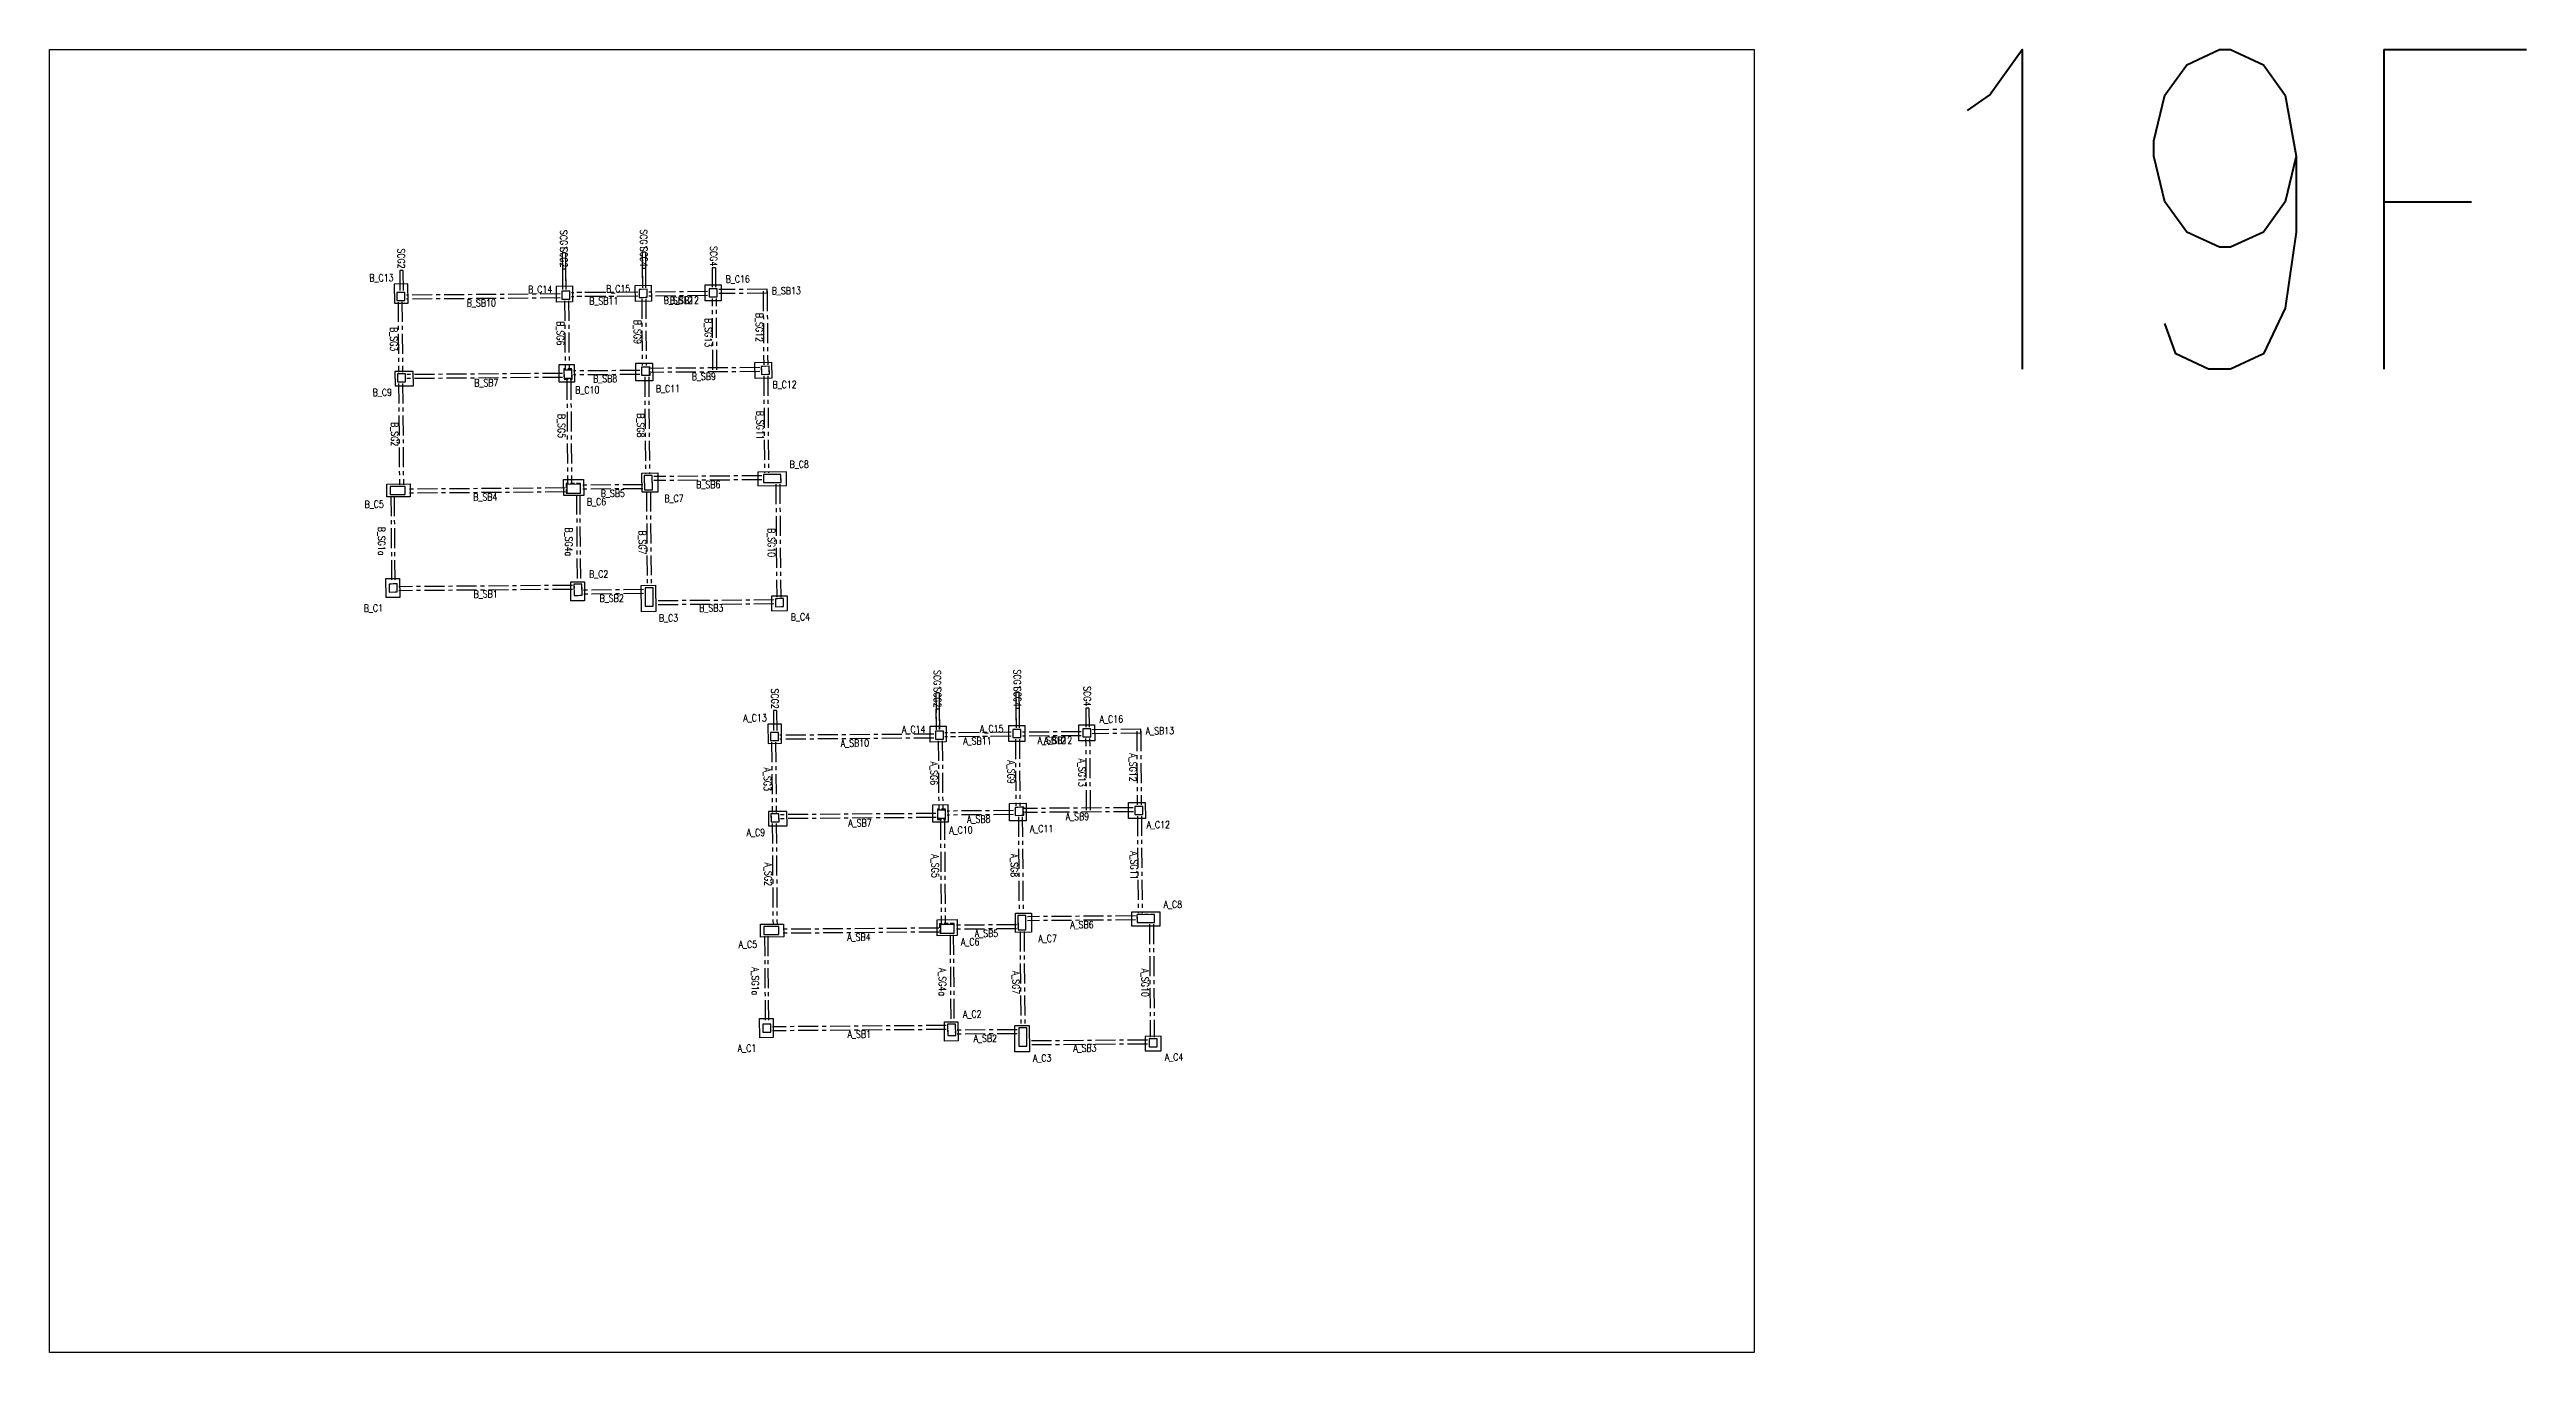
# Model space of a CAD drawing. Header units: millimetres. Extents: x 39613 to 69886, y 27475 to 191272.
# Drawn here: x 50002 to 65498, y 164806 to 172961 of the extents above; entities that cross this region are included whole.
import ezdxf
from ezdxf.enums import TextEntityAlignment as Align

# ---------------------------------------------------------------- set-up
doc = ezdxf.new("R2010")
doc.units = ezdxf.units.MM
doc.header["$LTSCALE"] = 100
doc.header["$MEASUREMENT"] = 0
doc.linetypes.add('CENTER', pattern=[2, 1.25, -0.25, 0.25, -0.25])
doc.linetypes.add('HIDDEN', pattern=[0.375, 0.25, -0.125])
for name, color, linetype in [('TC-COLUMN', 1, 'Continuous'), ('TC-TB', 2, 'Continuous'), ('TC-TC', 4, 'Continuous'), ('TC-虛鋼柱', 4, 'HIDDEN'), ('TC-鋼柱', 11, 'Continuous'), ('TC-鋼粱', 183, 'CENTER')]:
    doc.layers.add(name, color=color, linetype=linetype)
doc.styles.get("Standard").update_dxf_attribs({"font": 'txt.shx', "width": 0.8, "bigfont": 'ae.shx'})

msp = doc.modelspace()

# ---------------------------------------------------------------- texts
at = {"layer": 'Defpoints', "color": 2, "width": 0.8}
msp.add_text('19F', height=2000, rotation=360, dxfattribs=at).set_placement((61589.25, 172961.07), align=Align.TOP_LEFT)
at = {"layer": 'TC-TB', "width": 0.8}
for s, rotation, p in [('SCG2', 270.440027, (52202.1, 171652.74)), ('SCG1', 270.440027, (53218.52, 171768.61)), ('SCG2', 270.440027, (53219.4, 171660.56)), ('SCG1', 270.440027, (53718.57, 171772.45)), ('SCG4', 270.440027, (53719.45, 171664.39)), ('SCG4', 270.440027, (54156.5, 171667.75)), ('B_SB10', 0.440027, (52702.86, 171374.62)), ('B_SB10', 0.440027, (52702.86, 171374.62)), ('B_SB11', 0.440027, (53468.98, 171388.01)), ('B_SB11', 0.440027, (53468.98, 171388.01)), ('B_SB12', 0.440027, (53934.94, 171391.59)), ('B_SB12', 0.440027, (53973.57, 171391.88)), ('B_SB13', 0.440027, (54610.95, 171451.78)), ('B_SG6', 270, (53197.98, 171184.92)), ('B_SG9', 270, (53680.51, 171193.38)), ('B_SG13', 270, (54123.05, 171189.17)), ('B_SG12', 270, (54442.67, 171221.72)), ('B_SG3', 270, (52155.92, 171148.07)), ('B_SB9', 0.440027, (54095, 170915.08)), ('B_SB7', 0.440027, (52734.23, 170875.16)), ('B_SB8', 0.440027, (53477.67, 170900.7)), ('B_SG2', 270, (52160.49, 170553.34)), ('B_SG5', 270, (53205.02, 170604.71)), ('B_SG8', 270, (53700, 170608.51)), ('B_SG11', 270, (54447.38, 170609.13)), ('B_SB4', 0.440027, (52727.92, 170160.28)), ('B_SB5', 0.440027, (53525.76, 170183.41)), ('B_SB6', 0.440027, (54122.86, 170237.99)), ('B_SG1a', 270, (52079.52, 169884.01)), ('B_SG4a', 270, (53250.59, 169879.29)), ('B_SG7', 270, (53710.77, 169875.85)), ('B_SG10', 270, (54518.16, 169874.77)), ('B_SB1', 0.440027, (52730.09, 169552.72)), ('B_SB2', 0.440027, (53518.38, 169526.33)), ('B_SB3', 0.440027, (54141.37, 169465.31)), ('SCG1', 270.440027, (55555.95, 169013.98)), ('SCG1', 270.440027, (56056, 169017.82)), ('SCG2', 270.440027, (54539.66, 168898.12)), ('SCG2', 270.440027, (55556.96, 168905.93)), ('SCG4', 270.440027, (56057.01, 168909.77)), ('SCG4', 270.440027, (56494.06, 168913.12)), ('A_SB10', 0.440027, (55040.29, 168619.99)), ('A_SB10', 0.440027, (55040.29, 168619.99)), ('A_SB11', 0.440027, (55806.41, 168633.38)), ('A_SB11', 0.440027, (55806.41, 168633.38)), ('A_SB12', 0.440027, (56272.37, 168636.96)), ('A_SB12', 0.440027, (56311, 168637.25)), ('A_SB13', 0.440027, (56948.38, 168697.15)), ('A_SG3', 270, (54493.35, 168393.44)), ('A_SG6', 270, (55535.41, 168430.29)), ('A_SG9', 270, (56017.94, 168438.75)), ('A_SG13', 270, (56460.48, 168434.54)), ('A_SG12', 270, (56780.1, 168467.09)), ('A_SB7', 0.440027, (55071.66, 168120.53)), ('A_SB8', 0.440027, (55815.11, 168143.93)), ('A_SB9', 0.440027, (56432.43, 168160.45)), ('A_SG2', 270, (54497.92, 167798.71)), ('A_SG5', 270, (55542.45, 167850.08)), ('A_SG8', 270, (56037.44, 167853.88)), ('A_SG11', 270, (56787.31, 167854.52)), ('A_SB4', 0.440027, (55065.35, 167405.65)), ('A_SB5', 0.440027, (55863.19, 167428.78)), ('A_SB6', 0.440027, (56460.29, 167483.35)), ('A_SG1a', 270, (54416.95, 167129.38)), ('A_SG4a', 270, (55588.02, 167124.66)), ('A_SG10', 270, (56855.59, 167120.14)), ('A_SG7', 270, (56048.2, 167121.22)), ('A_SB1', 0.440027, (55067.52, 166798.09)), ('A_SB2', 0.440027, (55855.81, 166771.7)), ('A_SB3', 0.440027, (56478.8, 166710.68))]:
    msp.add_text(s, height=45, rotation=rotation, dxfattribs=at).set_placement(p, align=Align.MIDDLE_CENTER)
at = {"layer": 'TC-TC', "width": 0.8}
for s, p in [('B_C13', (52077.97, 171532.33)), ('B_C16', (54307.38, 171524.45)), ('B_C14', (53070.89, 171459.95)), ('B_C15', (53558.93, 171463.7)), ('B_C9', (52083.48, 170815.17)), ('B_C10', (53365.79, 170830.2)), ('B_C11', (53870.57, 170838.58)), ('B_C12', (54600.43, 170863.96)), ('B_C8', (54691.9, 170364.87)), ('B_C6', (53423.67, 170130.62)), ('B_C7', (53908.52, 170151.35)), ('B_C5', (52032.75, 170114.94)), ('B_C2', (53437.14, 169678.2)), ('B_C1', (52027.74, 169464.82)), ('B_C3', (53874.4, 169403.26)), ('B_C4', (54699.24, 169409.59)), ('A_C13', (54415.4, 168777.7)), ('A_C16', (56644.81, 168769.82)), ('A_C14', (55408.32, 168705.32)), ('A_C15', (55896.36, 168709.07)), ('A_C9', (54420.91, 168060.53)), ('A_C10', (55703.22, 168075.57)), ('A_C11', (56208, 168083.95)), ('A_C12', (56937.86, 168109.33)), ('A_C8', (57029.34, 167610.24)), ('A_C5', (54370.18, 167360.31)), ('A_C6', (55761.1, 167375.99)), ('A_C7', (56245.95, 167396.72)), ('A_C2', (55774.57, 166923.57)), ('A_C1', (54365.17, 166710.19)), ('A_C3', (56211.83, 166648.63)), ('A_C4', (57036.67, 166654.96))]:
    msp.add_text(s, height=45, rotation=0.440027, dxfattribs=at).set_placement(p, align=Align.MIDDLE_CENTER)

# ---------------------------------------------------------------- linework, layer by layer
at = {"layer": 'Defpoints'}
msp.add_lwpolyline([(60666.19, 172961.07), (60666.19, 164805.7), (50001.56, 164805.7), (50001.56, 172961.07)], close=True, dxfattribs=at)
at = {"layer": 'TC-COLUMN'}
for points in [[(52244.19, 171373.6), (52243.27, 171493.6), (52158.27, 171492.95), (52159.19, 171372.95)], [(53273.23, 171481.51), (53274, 171381.51), (53174, 171380.74), (53173.23, 171480.74)], [(53665.78, 171484.52), (53765.77, 171485.29), (53766.54, 171385.29), (53666.54, 171384.53)], [(54102.65, 171487.88), (54202.65, 171488.65), (54203.42, 171388.65), (54103.42, 171387.88)], [(52163.17, 170855.78), (52278.16, 170856.66), (52277.47, 170946.66), (52162.47, 170945.78)], [(53285.41, 170879.58), (53190.41, 170878.85), (53189.57, 170988.85), (53284.57, 170989.58)], [(53775.19, 170887.85), (53670.19, 170887.04), (53669.35, 170997.04), (53774.35, 170997.84)], [(54414.36, 171002.54), (54519.35, 171003.34), (54520.12, 170903.35), (54415.12, 170902.54)], [(53807.3, 170310.58), (53808.22, 170190.58), (53708.22, 170189.81), (53707.3, 170309.81)], [(54432.28, 170315.36), (54432.93, 170230.37), (54612.92, 170231.76), (54612.27, 170316.75)], [(52111.78, 170240.55), (52256.78, 170241.67), (52257.39, 170161.67), (52112.4, 170160.55)], [(53217.6, 170269.05), (53342.59, 170270.01), (53343.36, 170170.01), (53218.37, 170169.05)], [(52192.23, 169531.09), (52107.24, 169530.43), (52106.32, 169650.43), (52191.31, 169651.08)], [(53348.43, 169510.03), (53263.43, 169509.37), (53262.51, 169629.37), (53347.51, 169630.02)], [(53702.83, 169606.95), (53792.83, 169607.64), (53794.1, 169442.64), (53704.1, 169441.95)], [(54618.93, 169449.28), (54618.24, 169539.28), (54518.25, 169538.51), (54518.94, 169448.52)], [(54581.62, 168618.97), (54580.7, 168738.97), (54495.7, 168738.32), (54496.62, 168618.32)], [(55610.66, 168726.88), (55611.43, 168626.88), (55511.43, 168626.11), (55510.66, 168726.11)], [(56003.21, 168729.89), (56103.2, 168730.66), (56103.97, 168630.66), (56003.97, 168629.9)], [(56440.08, 168733.25), (56540.08, 168734.02), (56540.85, 168634.02), (56440.85, 168633.25)], [(54500.6, 168101.15), (54615.59, 168102.03), (54614.9, 168192.03), (54499.91, 168191.15)], [(55622.84, 168124.95), (55527.84, 168124.22), (55527, 168234.22), (55622, 168234.95)], [(56112.62, 168133.22), (56007.62, 168132.41), (56006.78, 168242.41), (56111.78, 168243.21)], [(56751.79, 168247.91), (56856.78, 168248.71), (56857.55, 168148.72), (56752.56, 168147.91)], [(55555.03, 167514.42), (55680.02, 167515.38), (55680.79, 167415.38), (55555.8, 167414.42)], [(56144.73, 167555.94), (56145.65, 167435.95), (56045.65, 167435.18), (56044.73, 167555.18)], [(56769.71, 167560.73), (56770.36, 167475.74), (56950.35, 167477.13), (56949.7, 167562.12)], [(54449.21, 167485.92), (54594.21, 167487.04), (54594.82, 167407.04), (54449.83, 167405.92)], [(54529.67, 166776.46), (54444.67, 166775.8), (54443.75, 166895.8), (54528.74, 166896.45)], [(55685.86, 166755.4), (55600.86, 166754.74), (55599.94, 166874.74), (55684.94, 166875.39)], [(56040.26, 166852.32), (56130.26, 166853.01), (56131.53, 166688.01), (56041.53, 166687.32)], [(56956.36, 166694.65), (56955.67, 166784.65), (56855.68, 166783.88), (56856.37, 166693.89)]]:
    msp.add_lwpolyline(points, close=True, dxfattribs=at)
at = {"layer": 'TC-虛鋼柱'}
for points in [[(52174.06, 171390.56), (52224.06, 171390.95), (52223.67, 171440.95), (52173.68, 171440.56)], [(53206.36, 171398.49), (53256.36, 171398.88), (53255.98, 171448.87), (53205.98, 171448.49)], [(53691.35, 171409.72), (53741.35, 171410.1), (53740.97, 171460.1), (53690.97, 171459.72)], [(54128.23, 171413.07), (54178.23, 171413.46), (54177.84, 171463.46), (54127.85, 171463.07)], [(52177.97, 170880.89), (52227.97, 170881.28), (52227.59, 170931.28), (52177.59, 170930.89)], [(53220.28, 170896.58), (53270.28, 170896.97), (53269.78, 170961.97), (53219.78, 170961.58)], [(53704.92, 170922.31), (53759.92, 170922.73), (53759.54, 170972.73), (53704.54, 170972.31)], [(54454.93, 170927.85), (54504.93, 170928.23), (54504.55, 170978.23), (54454.55, 170977.84)], [(52132.28, 170175.71), (52227.28, 170176.44), (52226.9, 170226.44), (52131.9, 170225.71)], [(53233.25, 170184.16), (53323.25, 170184.85), (53322.79, 170244.85), (53232.79, 170244.16)], [(53723.1, 170204.93), (53773.1, 170205.31), (53772.41, 170295.31), (53722.41, 170294.92)], [(54577.77, 170251.48), (54577.39, 170301.48), (54467.39, 170300.63), (54467.78, 170250.63)], [(52126.97, 169565.59), (52176.97, 169565.97), (52176.58, 169615.97), (52126.58, 169615.58)], [(53283.16, 169544.53), (53333.16, 169544.91), (53332.62, 169614.91), (53282.63, 169614.53)], [(53728.83, 169477.13), (53778.83, 169477.52), (53777.95, 169592.51), (53727.95, 169592.13)], [(54543.74, 169473.71), (54593.74, 169474.09), (54593.36, 169524.09), (54543.36, 169523.71)], [(54511.49, 168635.93), (54561.49, 168636.32), (54561.1, 168686.32), (54511.11, 168685.93)], [(55543.79, 168643.86), (55593.79, 168644.25), (55593.41, 168694.24), (55543.41, 168693.86)], [(56028.78, 168655.09), (56078.78, 168655.47), (56078.4, 168705.47), (56028.4, 168705.09)], [(56465.66, 168658.44), (56515.66, 168658.83), (56515.27, 168708.82), (56465.28, 168708.44)], [(54515.4, 168126.26), (54565.4, 168126.65), (54565.02, 168176.65), (54515.02, 168176.26)], [(55557.71, 168141.95), (55607.71, 168142.34), (55607.21, 168207.34), (55557.21, 168206.95)], [(56042.35, 168167.68), (56097.35, 168168.1), (56096.97, 168218.1), (56041.97, 168217.68)], [(56792.36, 168173.22), (56842.36, 168173.6), (56841.98, 168223.6), (56791.98, 168223.21)], [(56060.54, 167450.3), (56110.53, 167450.68), (56109.84, 167540.68), (56059.84, 167540.29)], [(56915.2, 167496.85), (56914.82, 167546.85), (56804.82, 167546), (56805.21, 167496)], [(54469.71, 167421.08), (54564.71, 167421.81), (54564.33, 167471.81), (54469.33, 167471.08)], [(55570.68, 167429.53), (55660.68, 167430.22), (55660.22, 167490.22), (55570.22, 167489.53)], [(54464.4, 166810.96), (54514.4, 166811.34), (54514.01, 166861.34), (54464.01, 166860.95)], [(55620.59, 166789.9), (55670.59, 166790.28), (55670.05, 166860.28), (55620.06, 166859.9)], [(56066.26, 166722.5), (56116.26, 166722.89), (56115.38, 166837.88), (56065.38, 166837.5)], [(56881.17, 166719.08), (56931.17, 166719.46), (56930.79, 166769.46), (56880.79, 166769.07)]]:
    msp.add_lwpolyline(points, close=True, dxfattribs=at)
at = {"layer": 'TC-鋼柱'}
for points in [[(52174.06, 171390.56), (52224.06, 171390.95), (52223.67, 171440.95), (52173.68, 171440.56)], [(53206.36, 171398.49), (53256.36, 171398.88), (53255.98, 171448.87), (53205.98, 171448.49)], [(53691.35, 171409.72), (53741.35, 171410.1), (53740.97, 171460.1), (53690.97, 171459.72)], [(54128.23, 171413.07), (54178.23, 171413.46), (54177.84, 171463.46), (54127.85, 171463.07)], [(52177.97, 170880.89), (52227.97, 170881.28), (52227.59, 170931.28), (52177.59, 170930.89)], [(53220.22, 170904.08), (53270.22, 170904.47), (53269.84, 170954.47), (53219.84, 170954.08)], [(53704.92, 170922.31), (53754.92, 170922.69), (53754.54, 170972.69), (53704.54, 170972.31)], [(54454.93, 170927.85), (54504.93, 170928.23), (54504.55, 170978.23), (54454.55, 170977.84)], [(52132.28, 170175.71), (52227.28, 170176.44), (52226.9, 170226.44), (52131.9, 170225.71)], [(53238.25, 170184.2), (53323.25, 170184.85), (53322.82, 170239.85), (53237.83, 170239.2)], [(53723.1, 170204.93), (53773.1, 170205.31), (53772.41, 170295.31), (53722.41, 170294.92)], [(54577.77, 170251.48), (54577.39, 170301.48), (54467.39, 170300.63), (54467.78, 170250.63)], [(52126.97, 169565.59), (52176.97, 169565.97), (52176.58, 169615.97), (52126.58, 169615.58)], [(53283.16, 169544.53), (53333.16, 169544.91), (53332.62, 169614.91), (53282.63, 169614.53)], [(53728.83, 169477.13), (53778.83, 169477.52), (53777.95, 169592.51), (53727.95, 169592.13)], [(54543.74, 169473.71), (54593.74, 169474.09), (54593.36, 169524.09), (54543.36, 169523.71)], [(54511.49, 168635.93), (54561.49, 168636.32), (54561.1, 168686.32), (54511.11, 168685.93)], [(55543.79, 168643.86), (55593.79, 168644.25), (55593.41, 168694.24), (55543.41, 168693.86)], [(56028.78, 168655.09), (56078.78, 168655.47), (56078.4, 168705.47), (56028.4, 168705.09)], [(56465.66, 168658.44), (56515.66, 168658.83), (56515.27, 168708.82), (56465.28, 168708.44)], [(54515.4, 168126.26), (54565.4, 168126.65), (54565.02, 168176.65), (54515.02, 168176.26)], [(55557.65, 168149.45), (55607.65, 168149.84), (55607.27, 168199.84), (55557.27, 168199.45)], [(56042.35, 168167.68), (56092.35, 168168.06), (56091.97, 168218.06), (56041.97, 168217.68)], [(56792.36, 168173.22), (56842.36, 168173.6), (56841.98, 168223.6), (56791.98, 168223.21)], [(56060.54, 167450.3), (56110.53, 167450.68), (56109.84, 167540.68), (56059.84, 167540.29)], [(56915.2, 167496.85), (56914.82, 167546.85), (56804.82, 167546), (56805.21, 167496)], [(54469.71, 167421.08), (54564.71, 167421.81), (54564.33, 167471.81), (54469.33, 167471.08)], [(55575.68, 167429.57), (55660.68, 167430.22), (55660.26, 167485.22), (55575.26, 167484.57)], [(54464.4, 166810.96), (54514.4, 166811.34), (54514.01, 166861.34), (54464.01, 166860.95)], [(55620.59, 166789.9), (55670.59, 166790.28), (55670.05, 166860.28), (55620.06, 166859.9)], [(56066.26, 166722.5), (56116.26, 166722.89), (56115.38, 166837.88), (56065.38, 166837.5)], [(56881.17, 166719.08), (56931.17, 166719.46), (56930.79, 166769.46), (56880.79, 166769.07)]]:
    msp.add_lwpolyline(points, close=True, dxfattribs=at)
at = {"layer": 'TC-鋼粱'}
for p, q in [((52212.62, 171578.73), (52192.62, 171578.57)), ((52192.62, 171578.57), (52193.6, 171450.72)), ((52212.62, 171578.73), (52213.6, 171450.87)), ((53229.13, 171688.69), (53209.14, 171688.54)), ((53209.14, 171688.54), (53210.9, 171458.53)), ((53229.92, 171586.54), (53209.92, 171586.38)), ((53209.92, 171586.38), (53210.9, 171458.53)), ((53229.13, 171688.69), (53230.9, 171458.68)), ((53229.92, 171586.54), (53230.9, 171458.68)), ((53729.18, 171692.53), (53709.18, 171692.38)), ((53709.18, 171692.38), (53710.89, 171469.87)), ((53729.97, 171590.38), (53709.97, 171590.22)), ((53709.97, 171590.22), (53710.89, 171469.87)), ((53729.18, 171692.53), (53730.89, 171470.02)), ((53729.97, 171590.38), (53730.89, 171470.02)), ((54167.02, 171593.73), (54147.02, 171593.58)), ((54147.02, 171593.58), (54147.94, 171473.23)), ((54167.02, 171593.73), (54167.94, 171473.38)), ((53196.11, 171430.91), (52233.81, 171423.52)), ((53196.11, 171430.91), (52233.81, 171423.52)), ((53196.31, 171405.92), (52234, 171398.52)), ((53196.31, 171405.92), (52234, 171398.52)), ((53223.91, 171388.63), (53227.17, 170964.14)), ((53248.91, 171388.82), (53252.17, 170964.33)), ((53681.1, 171442.14), (53266.05, 171438.95)), ((53676.1, 171442.1), (53266.05, 171438.95)), ((53681.29, 171417.14), (53266.25, 171413.95)), ((53676.29, 171417.1), (53266.25, 171413.95)), ((53706.43, 171399.83), (53709.63, 170982.35)), ((53731.43, 171400.02), (53734.63, 170982.54)), ((54117.98, 171445.49), (53751.1, 171442.68)), ((54117.98, 171445.49), (53751.1, 171442.68)), ((54118.17, 171420.5), (53751.29, 171417.68)), ((54118.17, 171420.5), (53751.29, 171417.68)), ((54151.74, 170955.52), (54148.31, 171403.23)), ((54176.74, 170955.71), (54173.31, 171403.42)), ((54490.84, 171460.86), (54187.88, 171458.53)), ((54491.03, 171435.86), (54188.07, 171433.53)), ((54465.94, 171448.17), (54469.47, 170987.96)), ((54491.03, 171435.86), (54490.84, 171460.86)), ((54490.94, 171448.36), (54494.47, 170988.15)), ((52181.64, 171380.62), (52185.01, 170940.95)), ((52206.64, 171380.81), (52210.01, 170941.14)), ((53209.99, 170933.82), (52237.63, 170926.35)), ((53694.69, 170952.23), (53279.88, 170949.04)), ((53694.89, 170927.23), (53280.07, 170924.04)), ((54444.61, 170970.27), (53764.6, 170965.05)), ((54444.8, 170945.27), (53764.79, 170940.05)), ((52185.55, 170870.95), (52190.43, 170236.16)), ((52210.55, 170871.14), (52215.42, 170236.35)), ((53210.18, 170908.82), (52237.82, 170901.35)), ((53237.8, 170894.22), (53242.75, 170249.24)), ((53262.8, 170894.41), (53267.75, 170249.43)), ((53725.17, 170912.46), (53729.84, 170304.98)), ((53750.17, 170912.65), (53754.84, 170305.17)), ((54470.01, 170917.96), (54474.67, 170310.69)), ((54495.01, 170918.15), (54499.67, 170310.88)), ((52137.36, 170165.75), (52141.51, 169625.7)), ((52157.36, 170165.9), (52161.51, 169625.85)), ((53228, 170216.62), (52237.03, 170209.01)), ((53228.19, 170191.62), (52237.22, 170184.01)), ((53298.32, 170174.66), (53302.55, 169624.68)), ((53318.32, 170174.82), (53322.55, 169624.83)), ((53712.86, 170237.35), (53332.87, 170234.43)), ((53713.05, 170212.35), (53333.06, 170209.43)), ((53735.82, 170194.89), (53740.37, 169602.22)), ((53760.82, 170195.08), (53765.37, 169602.42)), ((54457.45, 170293.06), (53782.47, 170287.87)), ((54457.64, 170268.06), (53782.66, 170262.87)), ((54545.35, 170241.23), (54550.78, 169533.76)), ((54570.35, 170241.42), (54575.78, 169533.95)), ((53272.68, 169606.95), (52186.72, 169598.61)), ((53272.88, 169581.95), (52186.91, 169573.61)), ((53718.04, 169580.37), (53342.91, 169577.49)), ((53718.23, 169555.37), (53343.1, 169552.49)), ((54533.42, 169515.82), (53788.58, 169510.1)), ((54533.61, 169490.82), (53788.77, 169485.1)), ((55566.56, 168934.06), (55546.57, 168933.91)), ((55546.57, 168933.91), (55548.33, 168703.9)), ((55566.56, 168934.06), (55568.33, 168704.05)), ((56066.61, 168937.9), (56046.61, 168937.75)), ((56046.61, 168937.75), (56048.32, 168715.24)), ((56066.61, 168937.9), (56068.32, 168715.39)), ((54550.18, 168824.1), (54530.18, 168823.94)), ((54530.18, 168823.94), (54531.16, 168696.09)), ((54550.18, 168824.1), (54551.16, 168696.24)), ((55567.48, 168831.91), (55547.48, 168831.76)), ((55547.48, 168831.76), (55548.46, 168703.9)), ((55567.48, 168831.91), (55568.46, 168704.05)), ((56067.53, 168835.75), (56047.53, 168835.59)), ((56047.53, 168835.59), (56048.45, 168715.24)), ((56067.53, 168835.75), (56068.45, 168715.39)), ((56504.58, 168839.1), (56484.58, 168838.95)), ((56484.58, 168838.95), (56485.5, 168718.6)), ((56504.58, 168839.1), (56505.5, 168718.75)), ((54519.07, 168625.99), (54522.44, 168186.32)), ((54544.07, 168626.18), (54547.44, 168186.51)), ((55533.54, 168676.28), (54571.24, 168668.89)), ((55533.54, 168676.28), (54571.24, 168668.89)), ((55533.74, 168651.29), (54571.43, 168643.89)), ((55533.74, 168651.29), (54571.43, 168643.89)), ((55561.34, 168634), (55564.6, 168209.51)), ((55586.34, 168634.19), (55589.6, 168209.7)), ((56018.53, 168687.51), (55603.48, 168684.32)), ((56013.53, 168687.47), (55603.48, 168684.32)), ((56018.72, 168662.51), (55603.68, 168659.32)), ((56013.72, 168662.47), (55603.68, 168659.32)), ((56043.86, 168645.2), (56047.06, 168227.72)), ((56068.86, 168645.39), (56072.06, 168227.91)), ((56455.41, 168690.86), (56088.53, 168688.05)), ((56455.41, 168690.86), (56088.53, 168688.05)), ((56455.6, 168665.87), (56088.72, 168663.05)), ((56455.6, 168665.87), (56088.72, 168663.05)), ((56489.17, 168200.89), (56485.74, 168648.6)), ((56514.17, 168201.08), (56510.74, 168648.79)), ((56828.27, 168706.23), (56525.31, 168703.9)), ((56828.46, 168681.23), (56525.5, 168678.9)), ((56803.37, 168693.54), (56806.9, 168233.33)), ((56828.46, 168681.23), (56828.27, 168706.23)), ((56828.37, 168693.73), (56831.9, 168233.52)), ((55547.42, 168179.19), (54575.06, 168171.72)), ((55547.61, 168154.19), (54575.25, 168146.72)), ((55575.23, 168139.59), (55580.18, 167494.61)), ((55600.23, 168139.78), (55605.18, 167494.8)), ((56032.12, 168197.6), (55617.31, 168194.41)), ((56032.32, 168172.6), (55617.5, 168169.41)), ((56062.6, 168157.83), (56067.27, 167550.35)), ((56087.6, 168158.02), (56092.27, 167550.54)), ((56782.04, 168215.64), (56102.03, 168210.42)), ((56782.23, 168190.64), (56102.22, 168185.42)), ((56807.44, 168163.33), (56812.1, 167556.06)), ((56832.44, 168163.52), (56837.1, 167556.25)), ((54522.98, 168116.32), (54527.86, 167481.53)), ((54547.98, 168116.51), (54552.85, 167481.72)), ((56794.88, 167538.43), (56119.9, 167533.24)), ((54474.79, 167411.12), (54478.94, 166871.07)), ((54494.79, 167411.27), (54498.94, 166871.22)), ((55565.43, 167461.99), (54574.46, 167454.38)), ((55565.62, 167436.99), (54574.65, 167429.38)), ((55635.76, 167420.03), (55639.98, 166870.05)), ((55655.75, 167420.19), (55659.98, 166870.2)), ((56050.29, 167482.72), (55670.3, 167479.8)), ((56050.48, 167457.72), (55670.49, 167454.8)), ((56073.25, 167440.26), (56077.8, 166847.59)), ((56098.25, 167440.45), (56102.8, 166847.79)), ((56795.07, 167513.43), (56120.09, 167508.24)), ((56882.78, 167486.6), (56888.21, 166779.13)), ((56907.78, 167486.79), (56913.21, 166779.32)), ((55610.11, 166852.32), (54524.15, 166843.98)), ((55610.31, 166827.32), (54524.34, 166818.98)), ((56055.47, 166825.74), (55680.34, 166822.86)), ((56055.66, 166800.74), (55680.53, 166797.86)), ((56870.85, 166761.19), (56126.01, 166755.47)), ((56871.04, 166736.19), (56126.2, 166730.47))]:
    msp.add_line(p, q, dxfattribs=at)

msp.set_redraw_order([(e.dxf.handle, doc.entitydb.next_handle()) for e in msp.query("TEXT MTEXT ATTDEF DIMENSION ARC_DIMENSION")])  # texts and dimensions are drawn at this point

doc.saveas('drawing.dxf')
